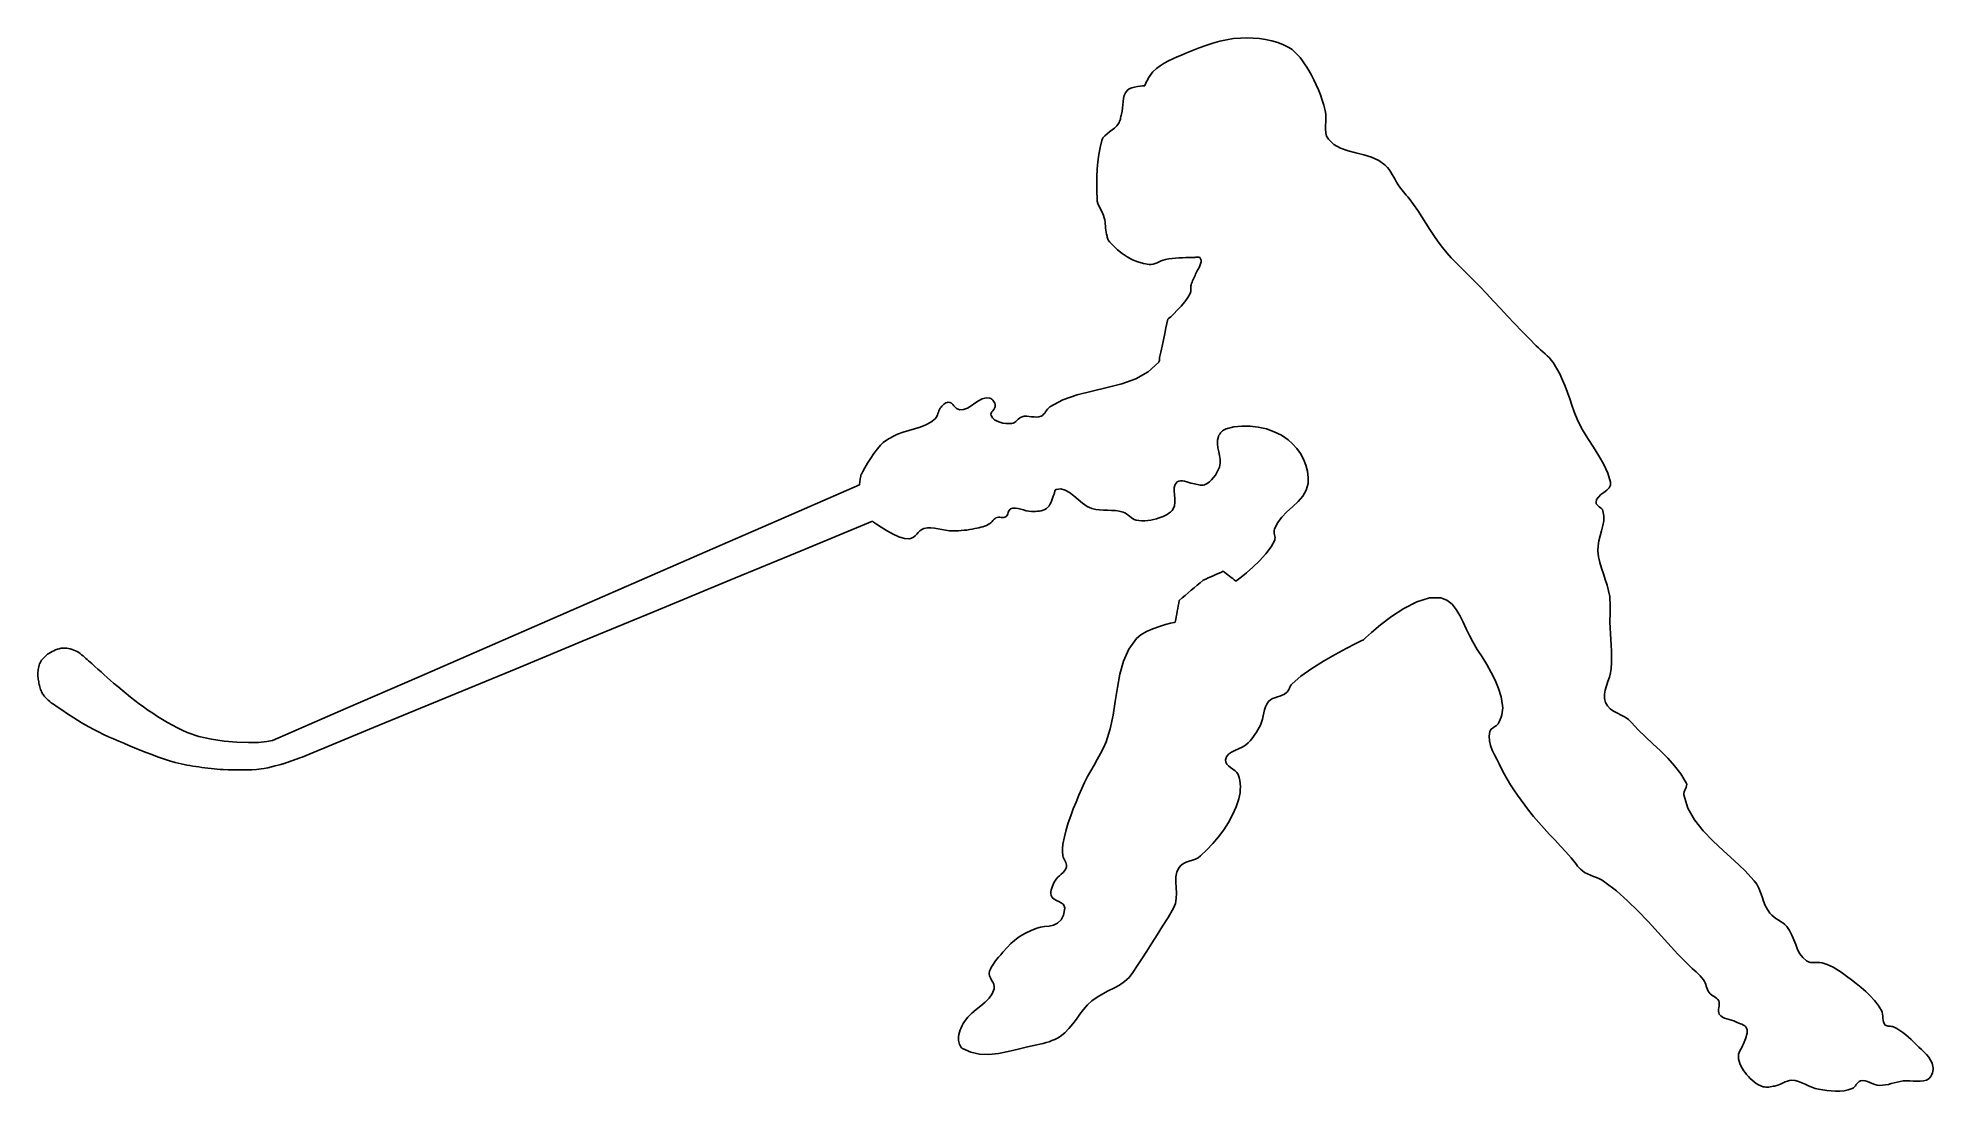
# Model space of a CAD drawing. Extents: x 0 to 141, y 0 to 78.
import ezdxf

# ---------------------------------------------------------------- set-up
doc = ezdxf.new("R2010")
doc.units = 0
doc.layers.add('Capa_1', color=7, linetype='CONTINUOUS')

msp = doc.modelspace()

# ---------------------------------------------------------------- linework, layer by layer
at = {"layer": 'Capa_1', "color": 7}
for p, q in [((85.955916, 77.48934), (85.465616, 77.28919)), ((86.451482, 77.6845), (85.955916, 77.48934)), ((86.952196, 77.86883), (86.451482, 77.6845)), ((87.457939, 78.03647), (86.952196, 77.86883)), ((87.968595, 78.18158), (87.457939, 78.03647)), ((88.484044, 78.29828), (87.968595, 78.18158)), ((89.004169, 78.38078), (88.484044, 78.29828)), ((89.528851, 78.42318), (89.004169, 78.38078)), ((89.989919, 78.43118), (89.528851, 78.42318)), ((90.455967, 78.41838), (89.989919, 78.43118)), ((90.922759, 78.38128), (90.455967, 78.41838)), ((91.386059, 78.31648), (90.922759, 78.38128)), ((91.841632, 78.22068), (91.386059, 78.31648)), ((92.285241, 78.09058), (91.841632, 78.22068)), ((92.712652, 77.92286), (92.285241, 78.09058)), ((93.119628, 77.71419), (92.712652, 77.92286)), ((93.352119, 77.55914), (93.119628, 77.71419)), ((93.566139, 77.37921), (93.352119, 77.55914)), ((83.271497, 76.15123), (83.008764, 75.91902)), ((83.553903, 76.35913), (83.271497, 76.15123)), ((83.852484, 76.54617), (83.553903, 76.35913)), ((84.163743, 76.71579), (83.852484, 76.54617)), ((84.484184, 76.87146), (84.163743, 76.71579)), ((84.810307, 77.01661), (84.484184, 76.87146)), ((85.138617, 77.15471), (84.810307, 77.01661)), ((85.465616, 77.28919), (85.138617, 77.15471)), ((93.763865, 77.17861), (93.566139, 77.37921)), ((93.947473, 76.96157), (93.763865, 77.17861)), ((94.119142, 76.7323), (93.947473, 76.96157)), ((94.281047, 76.49502), (94.119142, 76.7323)), ((94.435366, 76.25395), (94.281047, 76.49502)), ((94.584277, 76.0133), (94.435366, 76.25395)), ((81.431569, 74.71579), (81.242259, 74.63219)), ((81.645161, 74.77819), (81.431569, 74.71579)), ((81.863568, 74.82249), (81.645161, 74.77819)), ((82.067325, 74.85169), (81.863568, 74.82249)), ((82.236966, 74.86879), (82.067325, 74.85169)), ((82.353026, 74.87679), (82.236966, 74.86879)), ((82.396036, 74.87879), (82.353026, 74.87679)), ((82.409126, 74.91269), (82.394556, 74.87959)), ((82.450006, 75.00249), (82.409126, 74.91269)), ((82.512926, 75.13438), (82.450006, 75.00249)), ((82.593616, 75.29393), (82.512926, 75.13438)), ((82.687816, 75.46665), (82.593616, 75.29393)), ((82.791251, 75.63806), (82.687816, 75.46665)), ((82.899655, 75.79368), (82.791251, 75.63806)), ((83.008764, 75.91902), (82.899655, 75.79368)), ((94.78751, 75.66551), (94.584277, 76.0133)), ((94.975861, 75.30865), (94.78751, 75.66551)), ((95.149675, 74.9438), (94.975861, 75.30865)), ((95.309294, 74.572), (95.149675, 74.9438)), ((80.765264, 73.45566), (80.746354, 73.21526)), ((80.785884, 73.69466), (80.765264, 73.45566)), ((80.818784, 73.92664), (80.785884, 73.69466)), ((80.874514, 74.146), (80.818784, 73.92664)), ((80.963634, 74.34713), (80.874514, 74.146)), ((81.096696, 74.52443), (80.963634, 74.34713)), ((81.242259, 74.63219), (81.096696, 74.52443)), ((95.455063, 74.19434), (95.309294, 74.572)), ((95.587326, 73.81187), (95.455063, 74.19434)), ((95.706427, 73.42564), (95.587326, 73.81187)), ((95.812708, 73.03674), (95.706427, 73.42564)), ((80.324291, 71.88932), (80.158216, 71.73276)), ((80.458844, 72.06757), (80.324291, 71.88932)), ((80.500584, 72.14647), (80.458844, 72.06757)), ((80.534884, 72.22877), (80.500584, 72.14647)), ((80.563294, 72.31377), (80.534884, 72.22877)), ((80.587374, 72.40067), (80.563294, 72.31377)), ((80.608674, 72.48877), (80.587374, 72.40067)), ((80.628754, 72.57727), (80.608674, 72.48877)), ((80.649164, 72.66547), (80.628754, 72.57727)), ((80.671464, 72.75267), (80.649164, 72.66547)), ((80.718604, 72.97906), (80.671464, 72.75267)), ((80.746354, 73.21526), (80.718604, 72.97906)), ((95.855578, 72.77002), (95.812708, 73.03674)), ((95.826648, 71.64705), (95.831448, 71.92444)), ((95.831448, 71.92444), (95.848718, 72.20798)), ((95.848718, 72.20798), (95.862178, 72.4918)), ((95.862178, 72.4918), (95.855578, 72.77002)), ((79.206801, 70.7919), (79.0761, 70.27939)), ((79.296881, 70.98969), (79.206801, 70.7919)), ((79.431191, 71.1602), (79.296881, 70.98969)), ((79.597105, 71.31161), (79.431191, 71.1602)), ((79.781998, 71.45206), (79.597105, 71.31161)), ((79.973243, 71.58973), (79.781998, 71.45206)), ((80.158216, 71.73276), (79.973243, 71.58973)), ((95.850458, 71.3817), (95.826648, 71.64705)), ((95.919168, 71.13426), (95.850458, 71.3817)), ((96.049008, 70.91062), (95.919168, 71.13426)), ((96.46558, 70.51349), (96.049008, 70.91062)), ((96.960715, 70.233), (96.46558, 70.51349)), ((78.91374, 69.20995), (78.87209, 68.66224)), ((78.98008, 69.75053), (78.91374, 69.20995)), ((79.0761, 70.27939), (78.98008, 69.75053)), ((97.51113, 70.03296), (96.960715, 70.233)), ((98.093547, 69.8772), (97.51113, 70.03296)), ((98.684685, 69.72955), (98.093547, 69.8772)), ((99.261263, 69.55383), (98.684685, 69.72955)), ((99.800001, 69.31387), (99.261263, 69.55383)), ((100.277619, 68.97349), (99.800001, 69.31387)), ((78.85013, 68.11202), (78.84283, 67.5639)), ((78.87209, 68.66224), (78.85013, 68.11202)), ((100.439959, 68.8078), (100.277619, 68.97349)), ((100.576889, 68.63603), (100.439959, 68.8078)), ((100.695119, 68.45869), (100.576889, 68.63603)), ((100.801349, 68.27628), (100.695119, 68.45869)), ((100.902289, 68.0893), (100.801349, 68.27628)), ((101.004649, 67.89825), (100.902289, 68.0893)), ((101.115139, 67.70364), (101.004649, 67.89825)), ((101.240449, 67.50597), (101.115139, 67.70364)), ((78.84283, 67.5639), (78.84523, 67.0225)), ((78.84523, 67.0225), (78.85233, 66.49242)), ((78.85233, 66.49242), (78.8727, 66.30354)), ((78.8727, 66.30354), (78.92271, 66.12068)), ((101.337149, 67.36856), (101.240449, 67.50597)), ((101.434949, 67.23845), (101.337149, 67.36856)), ((101.533949, 67.11352), (101.434949, 67.23845)), ((101.634249, 66.99167), (101.533949, 67.11352)), ((101.735879, 66.8708), (101.634249, 66.99167)), ((101.838899, 66.74881), (101.735879, 66.8708)), ((101.943369, 66.62359), (101.838899, 66.74881)), ((102.049349, 66.49303), (101.943369, 66.62359)), ((102.379209, 66.05644), (102.049349, 66.49303)), ((78.92271, 66.12068), (78.99433, 65.9421)), ((78.99433, 65.9421), (79.07953, 65.76601)), ((79.07953, 65.76601), (79.17029, 65.59067)), ((79.17029, 65.59067), (79.25858, 65.41429)), ((79.25858, 65.41429), (79.33638, 65.23512)), ((79.33638, 65.23512), (79.39566, 65.05139)), ((79.39566, 65.05139), (79.42731, 64.90293)), ((79.42731, 64.90293), (79.44958, 64.75265)), ((102.692429, 65.60333), (102.379209, 66.05644)), ((102.994459, 65.13914), (102.692429, 65.60333)), ((103.290779, 64.66931), (102.994459, 65.13914)), ((79.44958, 64.75265), (79.46559, 64.60114)), ((79.46559, 64.60114), (79.47847, 64.44902)), ((79.47847, 64.44902), (79.49133, 64.2969)), ((79.49133, 64.2969), (79.50729, 64.14538)), ((79.50729, 64.14538), (79.52948, 63.99508)), ((79.52948, 63.99508), (79.56102, 63.84659)), ((79.56102, 63.84659), (79.579, 63.77239)), ((79.579, 63.77239), (79.59674, 63.69709)), ((79.59674, 63.69709), (79.61559, 63.62179)), ((79.61559, 63.62179), (79.6369, 63.54749)), ((79.6369, 63.54749), (79.66201, 63.47509)), ((79.66201, 63.47509), (79.69227, 63.40569)), ((79.69227, 63.40569), (79.72902, 63.34019)), ((103.586849, 64.19927), (103.290779, 64.66931)), ((103.888119, 63.73448), (103.586849, 64.19927)), ((104.200069, 63.28036), (103.888119, 63.73448)), ((79.72902, 63.34019), (79.77362, 63.27969)), ((79.77362, 63.27969), (80.065166, 62.96298)), ((80.065166, 62.96298), (80.386234, 62.66591)), ((80.386234, 62.66591), (80.733145, 62.39352)), ((80.733145, 62.39352), (81.102218, 62.15087)), ((81.102218, 62.15087), (81.489776, 61.94301)), ((83.93136, 61.95677), (84.182326, 61.99927)), ((84.182326, 61.99927), (84.434745, 62.03277)), ((84.434745, 62.03277), (84.688317, 62.05827)), ((84.688317, 62.05827), (84.942742, 62.07667)), ((84.942742, 62.07667), (85.197721, 62.08897)), ((85.197721, 62.08897), (85.452953, 62.09597)), ((85.452953, 62.09597), (85.708138, 62.09897)), ((85.708138, 62.09897), (85.962976, 62.09858)), ((85.962976, 62.09858), (86.037406, 62.10258)), ((86.037406, 62.10258), (86.116556, 62.11268)), ((86.116556, 62.11268), (86.197556, 62.12438)), ((86.197556, 62.12438), (86.277536, 62.13338)), ((86.277536, 62.13338), (86.353636, 62.13538)), ((86.353636, 62.13538), (86.422986, 62.12518)), ((86.422986, 62.12518), (86.482716, 62.09888)), ((86.482716, 62.09888), (86.529956, 62.05188)), ((86.529956, 62.05188), (86.586826, 61.91948)), ((104.528149, 62.84236), (104.200069, 63.28036)), ((104.842929, 62.46205), (104.528149, 62.84236)), ((105.173619, 62.09333), (104.842929, 62.46205)), ((105.516269, 61.7335), (105.173619, 62.09333)), ((81.489776, 61.94301), (81.892138, 61.77501)), ((81.892138, 61.77501), (82.305625, 61.65192)), ((82.305625, 61.65192), (82.726558, 61.57882)), ((82.726558, 61.57882), (82.881487, 61.57867)), ((82.881487, 61.57867), (83.033157, 61.60747)), ((83.033157, 61.60747), (83.182579, 61.65757)), ((83.182579, 61.65757), (83.330764, 61.72117)), ((83.330764, 61.72117), (83.478724, 61.79067)), ((83.478724, 61.79067), (83.627468, 61.85827)), ((83.627468, 61.85827), (83.77801, 61.91617)), ((83.77801, 61.91617), (83.93136, 61.95677)), ((86.093106, 60.66955), (86.047276, 60.57065)), ((86.136466, 60.76935), (86.093106, 60.66955)), ((86.175536, 60.8707), (86.136466, 60.76935)), ((86.239736, 61.01874), (86.175536, 60.8707)), ((86.321466, 61.17092), (86.239736, 61.01874)), ((86.409116, 61.3251), (86.321466, 61.17092)), ((86.491086, 61.47917), (86.409116, 61.3251)), ((86.555756, 61.63101), (86.491086, 61.47917)), ((86.591526, 61.77849), (86.555756, 61.63101)), ((86.586826, 61.91948), (86.591526, 61.77849)), ((105.866899, 61.37985), (105.516269, 61.7335)), ((106.221559, 61.02967), (105.866899, 61.37985)), ((106.576299, 60.68026), (106.221559, 61.02967)), ((106.927149, 60.32892), (106.576299, 60.68026)), ((85.773847, 59.42959), (85.605962, 59.12555)), ((85.799287, 59.50479), (85.773847, 59.42959)), ((85.813567, 59.58279), (85.799287, 59.50479)), ((85.819867, 59.66289), (85.813567, 59.58279)), ((85.821467, 59.74429), (85.819867, 59.66289)), ((85.821536, 59.82619), (85.821467, 59.74429)), ((85.823336, 59.90789), (85.821536, 59.82619)), ((85.830036, 59.98859), (85.823336, 59.90789)), ((85.844806, 60.06749), (85.830036, 59.98859)), ((85.875666, 60.17134), (85.844806, 60.06749)), ((85.913166, 60.27295), (85.875666, 60.17134)), ((85.955486, 60.37295), (85.913166, 60.27295)), ((86.000796, 60.47195), (85.955486, 60.37295)), ((86.047276, 60.57065), (86.000796, 60.47195)), ((107.270149, 59.97294), (106.927149, 60.32892)), ((107.789599, 59.42007), (107.270149, 59.97294)), ((108.311879, 58.86404), (107.789599, 59.42007)), ((84.554501, 57.91782), (84.331158, 57.70643)), ((84.820553, 58.18311), (84.554501, 57.91782)), ((85.102414, 58.48462), (84.820553, 58.18311)), ((85.373184, 58.80466), (85.102414, 58.48462)), ((85.605962, 59.12555), (85.373184, 58.80466)), ((108.836889, 58.30611), (108.311879, 58.86404)), ((109.364499, 57.74753), (108.836889, 58.30611)), ((83.887045, 56.45365), (83.78699, 55.9942)), ((83.977855, 56.86873), (83.887045, 56.45365)), ((84.051965, 57.20628), (83.977855, 56.86873)), ((84.101905, 57.43312), (84.051965, 57.20628)), ((84.120205, 57.51612), (84.101905, 57.43312)), ((84.177425, 57.56662), (84.120205, 57.51612)), ((84.331158, 57.70643), (84.177425, 57.56662)), ((109.894609, 57.18954), (109.364499, 57.74753)), ((110.427099, 56.63341), (109.894609, 57.18954)), ((110.961849, 56.08038), (110.427099, 56.63341)), ((83.589004, 55.07486), (83.505994, 54.68129)), ((83.685154, 55.52355), (83.589004, 55.07486)), ((83.78699, 55.9942), (83.685154, 55.52355)), ((111.498759, 55.53171), (110.961849, 56.08038)), ((111.656849, 55.37915), (111.498759, 55.53171)), ((111.821159, 55.23197), (111.656849, 55.37915)), ((111.988339, 55.08733), (111.821159, 55.23197)), ((112.155079, 54.94242), (111.988339, 55.08733)), ((112.318029, 54.79439), (112.155079, 54.94242)), ((82.65517, 53.60524), (81.730406, 53.08795)), ((83.435074, 54.32689), (82.65517, 53.60524)), ((83.459094, 54.36399), (83.435074, 54.32689)), ((83.474994, 54.40489), (83.459094, 54.36399)), ((83.484694, 54.44879), (83.474994, 54.40489)), ((83.489994, 54.49469), (83.484694, 54.44879)), ((83.492894, 54.54179), (83.489994, 54.49469)), ((83.495294, 54.58919), (83.492894, 54.54179)), ((83.498994, 54.63599), (83.495294, 54.58919)), ((83.505994, 54.68129), (83.498994, 54.63599)), ((112.473849, 54.64041), (112.318029, 54.79439)), ((112.619219, 54.47765), (112.473849, 54.64041)), ((112.750799, 54.30329), (112.619219, 54.47765)), ((113.015099, 53.88326), (112.750799, 54.30329)), ((113.250329, 53.44689), (113.015099, 53.88326)), ((78.48268, 52.17654), (77.374202, 51.89102)), ((79.604589, 52.43217), (78.48268, 52.17654)), ((80.700355, 52.71644), (79.604589, 52.43217)), ((81.730406, 53.08795), (80.700355, 52.71644)), ((113.461109, 52.99697), (113.250329, 53.44689)), ((113.652049, 52.53628), (113.461109, 52.99697)), ((113.827789, 52.06762), (113.652049, 52.53628)), ((67.098861, 50.71423), (67.060881, 50.60991)), ((67.145481, 50.81283), (67.098861, 50.71423)), ((67.205671, 50.90233), (67.145481, 50.81283)), ((67.265891, 50.97623), (67.205671, 50.90233)), ((67.329291, 51.05213), (67.265891, 50.97623)), ((67.396221, 51.12643), (67.329291, 51.05213)), ((67.467041, 51.19563), (67.396221, 51.12643)), ((67.542101, 51.25623), (67.467041, 51.19563)), ((67.621751, 51.30473), (67.542101, 51.25623)), ((67.706361, 51.33753), (67.621751, 51.30473)), ((67.796271, 51.35113), (67.706361, 51.33753)), ((67.916694, 51.33133), (67.796271, 51.35113)), ((68.025188, 51.27223), (67.916694, 51.33133)), ((68.125701, 51.18613), (68.025188, 51.27223)), ((68.222181, 51.08546), (68.125701, 51.18613)), ((68.318571, 50.98257), (68.222181, 51.08546)), ((68.418827, 50.88987), (68.318571, 50.98257)), ((68.526891, 50.81967), (68.418827, 50.88987)), ((68.646712, 50.78427), (68.526891, 50.81967)), ((68.94075, 50.80637), (68.646712, 50.78427)), ((69.225945, 50.91667), (68.94075, 50.80637)), ((69.504787, 51.08353), (69.225945, 50.91667)), ((69.77977, 51.27529), (69.504787, 51.08353)), ((70.053384, 51.46029), (69.77977, 51.27529)), ((70.328123, 51.6069), (70.053384, 51.46029)), ((70.606478, 51.6835), (70.328123, 51.6069)), ((70.890942, 51.6584), (70.606478, 51.6835)), ((70.970852, 51.6244), (70.890942, 51.6584)), ((71.043712, 51.5741), (70.970852, 51.6244)), ((71.108812, 51.5105), (71.043712, 51.5741)), ((71.044632, 50.6284), (71.110932, 50.7179)), ((71.165432, 51.4363), (71.108812, 51.5105)), ((71.110932, 50.7179), (71.180742, 50.8083)), ((71.212832, 51.3545), (71.165432, 51.4363)), ((71.180742, 50.8083), (71.242202, 50.9003)), ((71.250302, 51.2678), (71.212832, 51.3545)), ((71.242202, 50.9003), (71.283442, 50.9945)), ((71.277112, 51.1792), (71.250302, 51.2678)), ((71.292542, 51.0915), (71.277112, 51.1792)), ((71.283442, 50.9945), (71.292542, 51.0915)), ((75.107656, 50.73477), (75.035436, 50.63487)), ((75.182516, 50.83177), (75.107656, 50.73477)), ((75.263926, 50.92057), (75.182516, 50.83177)), ((75.355826, 50.99597), (75.263926, 50.92057)), ((76.318726, 51.51701), (75.355826, 50.99597)), ((77.374202, 51.89102), (76.318726, 51.51701)), ((113.992939, 51.59377), (113.827789, 52.06762)), ((114.152129, 51.11752), (113.992939, 51.59377)), ((114.309959, 50.64165), (114.152129, 51.11752)), ((65.297777, 49.36127), (64.870485, 49.23855)), ((65.716985, 49.49501), (65.297777, 49.36127)), ((66.118268, 49.65581), (65.716985, 49.49501)), ((66.491784, 49.8597), (66.118268, 49.65581)), ((66.827691, 50.12272), (66.491784, 49.8597)), ((66.896561, 50.20412), (66.827691, 50.12272)), ((66.949381, 50.29702), (66.896561, 50.20412)), ((66.991081, 50.39788), (66.949381, 50.29702)), ((67.026601, 50.50332), (66.991081, 50.39788)), ((67.060881, 50.60991), (67.026601, 50.50332)), ((70.970042, 50.4496), (70.993712, 50.5392)), ((70.985482, 50.359), (70.970042, 50.4496)), ((71.090884, 50.18641), (70.985482, 50.359)), ((70.993712, 50.5392), (71.044632, 50.6284)), ((71.239519, 50.04571), (71.090884, 50.18641)), ((71.422133, 49.93507), (71.239519, 50.04571)), ((71.629471, 49.85267), (71.422133, 49.93507)), ((71.852282, 49.79667), (71.629471, 49.85267)), ((72.081311, 49.76517), (71.852282, 49.79667)), ((72.307305, 49.75617), (72.081311, 49.76517)), ((72.52101, 49.76827), (72.307305, 49.75617)), ((72.62775, 49.79507), (72.52101, 49.76827)), ((72.72515, 49.84657), (72.62775, 49.79507)), ((72.81614, 49.91537), (72.72515, 49.84657)), ((72.90363, 49.99427), (72.81614, 49.91537)), ((72.99054, 50.07587), (72.90363, 49.99427)), ((73.07979, 50.15297), (72.99054, 50.07587)), ((73.17429, 50.21827), (73.07979, 50.15297)), ((73.276967, 50.26447), (73.17429, 50.21827)), ((73.44953, 50.29967), (73.276967, 50.26447)), ((73.627792, 50.30467), (73.44953, 50.29967)), ((73.809564, 50.29117), (73.627792, 50.30467)), ((73.992654, 50.26927), (73.809564, 50.29117)), ((74.174871, 50.24967), (73.992654, 50.26927)), ((74.354024, 50.24267), (74.174871, 50.24967)), ((74.527923, 50.25967), (74.354024, 50.24267)), ((74.694377, 50.31097), (74.527923, 50.25967)), ((74.795316, 50.37007), (74.694377, 50.31097)), ((74.883186, 50.44727), (74.795316, 50.37007)), ((74.961916, 50.53727), (74.883186, 50.44727)), ((75.035436, 50.63487), (74.961916, 50.53727)), ((88.26091, 49.27867), (88.34968, 49.32897)), ((88.34968, 49.32897), (88.44317, 49.36627)), ((88.44317, 49.36627), (89.01718, 49.50582)), ((89.01718, 49.50582), (89.616409, 49.57312)), ((89.616409, 49.57312), (90.228505, 49.57012)), ((90.228505, 49.57012), (90.841119, 49.49842)), ((90.841119, 49.49842), (91.441901, 49.36002)), ((91.441901, 49.36002), (92.0185, 49.15678)), ((114.586319, 49.96373), (114.309959, 50.64165)), ((114.936859, 49.30223), (114.586319, 49.96373)), ((115.333519, 48.65213), (114.936859, 49.30223)), ((62.764457, 48.1619), (62.524183, 47.88383)), ((62.860457, 48.2546), (62.764457, 48.1619)), ((62.961877, 48.3414), (62.860457, 48.2546)), ((63.067899, 48.423), (62.961877, 48.3414)), ((63.177708, 48.5001), (63.067899, 48.423)), ((63.29049, 48.5733), (63.177708, 48.5001)), ((63.405429, 48.6433), (63.29049, 48.5733)), ((63.521711, 48.7107), (63.405429, 48.6433)), ((63.63852, 48.7762), (63.521711, 48.7107)), ((64.031015, 48.96205), (63.63852, 48.7762)), ((64.444951, 49.11082), (64.031015, 48.96205)), ((64.870485, 49.23855), (64.444951, 49.11082)), ((87.80465, 48.24886), (87.80945, 48.52935)), ((87.84157, 47.96123), (87.80465, 48.24886)), ((87.80945, 48.52935), (87.8762, 48.79937)), ((87.9001, 47.66975), (87.84157, 47.96123)), ((87.8762, 48.79937), (87.91836, 48.89177)), ((87.91836, 48.89177), (87.97047, 48.98147)), ((87.97047, 48.98147), (88.03165, 49.06677)), ((88.03165, 49.06677), (88.10103, 49.14587)), ((88.10103, 49.14587), (88.17774, 49.21707)), ((88.17774, 49.21707), (88.26091, 49.27867)), ((92.0185, 49.15678), (92.558567, 48.89057)), ((92.558567, 48.89057), (93.049751, 48.56325)), ((93.049751, 48.56325), (93.390198, 48.26228)), ((93.390198, 48.26228), (93.69846, 47.91294)), ((93.69846, 47.91294), (93.96857, 47.5242)), ((115.748249, 48.00842), (115.333519, 48.65213)), ((116.152989, 47.36609), (115.748249, 48.00842)), ((61.8005, 46.81303), (61.600362, 46.47617)), ((62.029591, 47.17972), (61.8005, 46.81303)), ((62.275023, 47.54654), (62.029591, 47.17972)), ((62.524183, 47.88383), (62.275023, 47.54654)), ((87.86725, 46.32728), (87.94714, 46.53153)), ((87.96008, 47.37774), (87.9001, 47.66975)), ((87.94714, 46.53153), (88.00375, 46.80532)), ((88.00135, 47.08849), (87.96008, 47.37774)), ((88.00375, 46.80532), (88.00135, 47.08849)), ((93.96857, 47.5242), (94.194563, 47.10501)), ((94.194563, 47.10501), (94.370472, 46.66436)), ((94.370472, 46.66436), (94.49033, 46.21119)), ((116.519669, 46.72012), (116.152989, 47.36609)), ((116.820249, 46.06551), (116.519669, 46.72012)), ((61.188598, 45.19493), (55.736614, 42.81957)), ((61.202498, 45.28823), (61.188598, 45.19493)), ((61.216398, 45.38153), (61.202498, 45.28823)), ((61.230298, 45.47483), (61.216398, 45.38153)), ((61.244198, 45.56813), (61.230298, 45.47483)), ((61.258098, 45.66143), (61.244198, 45.56813)), ((61.271998, 45.75473), (61.258098, 45.66143)), ((61.285898, 45.84803), (61.271998, 45.75473)), ((61.299798, 45.94133), (61.285898, 45.84803)), ((61.337398, 46.01063), (61.299798, 45.94133)), ((61.441791, 46.19881), (61.337398, 46.01063)), ((61.600362, 46.47617), (61.441791, 46.19881)), ((84.588055, 45.0117), (84.655375, 45.2388)), ((84.655375, 45.2388), (84.805214, 45.4216)), ((84.805214, 45.4216), (84.929196, 45.4884)), ((84.929196, 45.4884), (85.065754, 45.5121)), ((85.065754, 45.5121), (85.21198, 45.5021)), ((85.21198, 45.5021), (85.364968, 45.4693)), ((85.364968, 45.4693), (85.52181, 45.4231)), ((85.52181, 45.4231), (85.679599, 45.3734)), ((85.679599, 45.3734), (85.83543, 45.3301)), ((85.83543, 45.3301), (85.986394, 45.3031)), ((85.986394, 45.3031), (86.093515, 45.2861)), ((86.093515, 45.2861), (86.201705, 45.2608)), ((86.201705, 45.2608), (86.310314, 45.2321)), ((86.310314, 45.2321), (86.41869, 45.2049)), ((86.41869, 45.2049), (86.526182, 45.184)), ((86.526182, 45.184), (86.632138, 45.174)), ((86.632138, 45.174), (86.735906, 45.181)), ((86.735906, 45.181), (86.836836, 45.2086)), ((86.836836, 45.2086), (87.030254, 45.3046)), ((87.030254, 45.3046), (87.209282, 45.42912)), ((87.209282, 45.42912), (87.373311, 45.57782)), ((87.373311, 45.57782), (87.521731, 45.74634)), ((87.521731, 45.74634), (87.653934, 45.93033)), ((87.653934, 45.93033), (87.76931, 46.12543)), ((87.76931, 46.12543), (87.86725, 46.32728)), ((94.53803, 45.30321), (94.40602, 44.81006)), ((94.49033, 46.21119), (94.54817, 45.75449)), ((94.54817, 45.75449), (94.53803, 45.30321)), ((117.026659, 45.39723), (116.820249, 46.06551)), ((116.910219, 44.99257), (117.017659, 45.18373)), ((117.017659, 45.18373), (117.026659, 45.39723)), ((75.297153, 43.65307), (75.372803, 43.7827)), ((75.372803, 43.7827), (75.437203, 43.92198)), ((75.437203, 43.92198), (75.494383, 44.06716)), ((75.494383, 44.06716), (75.548383, 44.21451)), ((75.548383, 44.21451), (75.603223, 44.36028)), ((75.603223, 44.36028), (75.662933, 44.50074)), ((75.662933, 44.50074), (75.679523, 44.54724)), ((75.679523, 44.54724), (75.690913, 44.59854)), ((75.690913, 44.59854), (75.699813, 44.65194)), ((75.699813, 44.65194), (75.709113, 44.70474)), ((75.709113, 44.70474), (75.721463, 44.75414)), ((75.721463, 44.75414), (75.739663, 44.79744)), ((75.739663, 44.79744), (75.766473, 44.83194)), ((75.766473, 44.83194), (75.804663, 44.85504)), ((75.804663, 44.85504), (76.151502, 44.90584)), ((76.151502, 44.90584), (76.48552, 44.82164)), ((76.48552, 44.82164), (76.811248, 44.63735)), ((76.811248, 44.63735), (77.133217, 44.38793)), ((77.133217, 44.38793), (77.455957, 44.10832)), ((77.455957, 44.10832), (77.784001, 43.83345)), ((77.784001, 43.83345), (78.121879, 43.59825)), ((84.578355, 44.75269), (84.588055, 45.0117)), ((84.601325, 44.47421), (84.578355, 44.75269)), ((84.632065, 44.18864), (84.601325, 44.47421)), ((84.617195, 43.64593), (84.645665, 43.90841)), ((84.645665, 43.90841), (84.632065, 44.18864)), ((93.792645, 43.96578), (93.388965, 43.58114)), ((94.144611, 44.36984), (93.792645, 43.96578)), ((94.40602, 44.81006), (94.144611, 44.36984)), ((115.940089, 43.88531), (115.985289, 44.10348)), ((115.962289, 43.79251), (115.940089, 43.88531)), ((116.014989, 43.71241), (115.962289, 43.79251)), ((115.985289, 44.10348), (116.118459, 44.29797)), ((116.088989, 43.64101), (116.014989, 43.71241)), ((116.118459, 44.29797), (116.308589, 44.47646)), ((116.308589, 44.47646), (116.524629, 44.64661)), ((116.524629, 44.64661), (116.735519, 44.81609)), ((116.735519, 44.81609), (116.910219, 44.99257)), ((55.736614, 42.81957), (50.284631, 40.44421)), ((56.866906, 40.3041), (62.166506, 42.4956)), ((62.166506, 42.4956), (62.248446, 42.4352)), ((62.248446, 42.4352), (62.471965, 42.27679)), ((62.471965, 42.27679), (62.803638, 42.05477)), ((70.762866, 42.25589), (70.890993, 42.32679)), ((70.890993, 42.32679), (70.953293, 42.37209)), ((70.953293, 42.37209), (71.009353, 42.42589)), ((71.009353, 42.42589), (71.061413, 42.48499)), ((71.061413, 42.48499), (71.111703, 42.54639)), ((71.111703, 42.54639), (71.162453, 42.60689)), ((71.162453, 42.60689), (71.215903, 42.66339)), ((71.215903, 42.66339), (71.274283, 42.71279)), ((71.274283, 42.71279), (71.339833, 42.75199)), ((71.339833, 42.75199), (71.429553, 42.78149)), ((71.429553, 42.78149), (71.525023, 42.79289)), ((71.525023, 42.79289), (71.624053, 42.79272)), ((71.624053, 42.79272), (71.72445, 42.78772)), ((71.72445, 42.78772), (71.82402, 42.78372)), ((71.82402, 42.78372), (71.92056, 42.78772)), ((71.92056, 42.78772), (72.01188, 42.80652)), ((72.01188, 42.80652), (72.09579, 42.84632)), ((72.09579, 42.84632), (72.15439, 42.90132)), ((72.15439, 42.90132), (72.19694, 42.97212)), ((72.19694, 42.97212), (72.22901, 43.05302)), ((72.22901, 43.05302), (72.25615, 43.13852)), ((72.25615, 43.13852), (72.28391, 43.22292)), ((72.28391, 43.22292), (72.31786, 43.30062)), ((72.31786, 43.30062), (72.36354, 43.36592)), ((72.36354, 43.36592), (72.42652, 43.41332)), ((72.42652, 43.41332), (72.606667, 43.47132)), ((72.606667, 43.47132), (72.794358, 43.47932)), ((72.794358, 43.47932), (72.987928, 43.45092)), ((72.987928, 43.45092), (73.18571, 43.39922)), ((73.18571, 43.39922), (73.386041, 43.33742)), ((73.386041, 43.33742), (73.587255, 43.27882)), ((73.587255, 43.27882), (73.787686, 43.23662)), ((73.787686, 43.23662), (73.98567, 43.22412)), ((73.98567, 43.22412), (74.129062, 43.22812)), ((74.129062, 43.22812), (74.275373, 43.23212)), ((74.275373, 43.23212), (74.422487, 43.23912)), ((74.422487, 43.23912), (74.568285, 43.25242)), ((74.568285, 43.25242), (74.710651, 43.27562)), ((74.710651, 43.27562), (74.847467, 43.31202)), ((74.847467, 43.31202), (74.976614, 43.36492)), ((74.976614, 43.36492), (75.095976, 43.43772)), ((75.095976, 43.43772), (75.206223, 43.53682)), ((75.206223, 43.53682), (75.297153, 43.65307)), ((78.121879, 43.59825), (78.474121, 43.43767)), ((78.474121, 43.43767), (78.756462, 43.37097)), ((78.756462, 43.37097), (79.045513, 43.33567)), ((79.045513, 43.33567), (79.338926, 43.32097)), ((79.338926, 43.32097), (79.634352, 43.31597)), ((79.634352, 43.31597), (79.929443, 43.30997)), ((79.929443, 43.30997), (80.221851, 43.29217)), ((80.221851, 43.29217), (80.509228, 43.25167)), ((80.509228, 43.25167), (80.789225, 43.17757)), ((80.789225, 43.17757), (80.918429, 43.12047)), ((80.918429, 43.12047), (81.039646, 43.04547)), ((81.039646, 43.04547), (81.155709, 42.95917)), ((81.155709, 42.95917), (81.269449, 42.86807)), ((81.269449, 42.86807), (81.383695, 42.77877)), ((81.383695, 42.77877), (81.50128, 42.69777)), ((81.50128, 42.69777), (81.625034, 42.63167)), ((81.625034, 42.63167), (81.757788, 42.58697)), ((81.757788, 42.58697), (81.971072, 42.54917)), ((81.971072, 42.54917), (82.187876, 42.53177)), ((82.187876, 42.53177), (82.406765, 42.53277)), ((82.406765, 42.53277), (82.626306, 42.55057)), ((82.626306, 42.55057), (82.845064, 42.58327)), ((82.845064, 42.58327), (83.061606, 42.62897)), ((83.061606, 42.62897), (83.274497, 42.68587)), ((83.274497, 42.68587), (83.482305, 42.75217)), ((83.482305, 42.75217), (83.629351, 42.80477)), ((83.629351, 42.80477), (83.777289, 42.86327)), ((83.777289, 42.86327), (83.923227, 42.92907)), ((83.923227, 42.92907), (84.064274, 43.00347)), ((84.064274, 43.00347), (84.19754, 43.08777)), ((84.19754, 43.08777), (84.320134, 43.18337)), ((84.320134, 43.18337), (84.429165, 43.29153)), ((84.429165, 43.29153), (84.521745, 43.4136)), ((84.521745, 43.4136), (84.617195, 43.64593)), ((92.256059, 42.37604), (92.033942, 41.90142)), ((92.58183, 42.80302), (92.256059, 42.37604)), ((92.972413, 43.19914), (92.58183, 42.80302)), ((93.388965, 43.58114), (92.972413, 43.19914)), ((116.175289, 43.57411), (116.088989, 43.64101)), ((116.264589, 43.50781), (116.175289, 43.57411)), ((116.347889, 43.43791), (116.264589, 43.50781)), ((116.415989, 43.36041), (116.347889, 43.43791)), ((116.459789, 43.27121), (116.415989, 43.36041)), ((116.448589, 42.17118), (116.511789, 42.54193)), ((116.522589, 42.90892), (116.459789, 43.27121)), ((116.511789, 42.54193), (116.522589, 42.90892)), ((62.803638, 42.05477), (63.210034, 41.80349)), ((63.210034, 41.80349), (63.657723, 41.55732)), ((63.657723, 41.55732), (64.113275, 41.3506)), ((64.113275, 41.3506), (64.543259, 41.2177)), ((64.543259, 41.2177), (64.914246, 41.193)), ((64.914246, 41.193), (65.066638, 41.236)), ((65.066638, 41.236), (65.203489, 41.3172)), ((65.203489, 41.3172), (65.329782, 41.42489)), ((65.329782, 41.42489), (65.450501, 41.54728)), ((65.450501, 41.54728), (65.570629, 41.67263)), ((65.570629, 41.67263), (65.695151, 41.78919)), ((65.695151, 41.78919), (65.829049, 41.88519)), ((65.829049, 41.88519), (65.977308, 41.94889)), ((65.977308, 41.94889), (66.241877, 41.99729)), ((66.241877, 41.99729), (66.510051, 42.00429)), ((66.510051, 42.00429), (66.78104, 41.98009)), ((66.78104, 41.98009), (67.054059, 41.93619)), ((67.054059, 41.93619), (67.328318, 41.88359)), ((67.328318, 41.88359), (67.603032, 41.83329)), ((67.603032, 41.83329), (67.877411, 41.79639)), ((67.877411, 41.79639), (68.150669, 41.78389)), ((68.150669, 41.78389), (68.35561, 41.78789)), ((68.35561, 41.78789), (68.560703, 41.79589)), ((68.560703, 41.79589), (68.765703, 41.80819)), ((68.765703, 41.80819), (68.970363, 41.82519)), ((68.970363, 41.82519), (69.174437, 41.84729)), ((69.174437, 41.84729), (69.377681, 41.87499)), ((69.377681, 41.87499), (69.579848, 41.90869)), ((69.579848, 41.90869), (69.780693, 41.94889)), ((69.780693, 41.94889), (69.924351, 41.98069)), ((69.924351, 41.98069), (70.068272, 42.01459)), ((70.068272, 42.01459), (70.211628, 42.05169)), ((70.211628, 42.05169), (70.353593, 42.09319)), ((70.353593, 42.09319), (70.493339, 42.14029)), ((70.493339, 42.14029), (70.630039, 42.19409)), ((70.630039, 42.19409), (70.762866, 42.25589)), ((92.057552, 41.09811), (91.790763, 40.59206)), ((92.033942, 41.90142), (92.015952, 41.80372)), ((92.015952, 41.80372), (92.017352, 41.7032)), ((92.017352, 41.7032), (92.031462, 41.60087)), ((92.031462, 41.60087), (92.051562, 41.49775)), ((92.051562, 41.49775), (92.070932, 41.39489)), ((92.080652, 41.19401), (92.057552, 41.09811)), ((92.070932, 41.39489), (92.082852, 41.29331)), ((92.082852, 41.29331), (92.080652, 41.19401)), ((116.091739, 40.66981), (116.154439, 41.046)), ((116.154439, 41.046), (116.248839, 41.42226)), ((116.248839, 41.42226), (116.353889, 41.79764)), ((116.353889, 41.79764), (116.448589, 42.17118)), ((50.284631, 40.44421), (44.832647, 38.06885)), ((51.567307, 38.1126), (56.866906, 40.3041)), ((90.926845, 39.55974), (90.429806, 39.08446)), ((91.397179, 40.07077), (90.926845, 39.55974)), ((91.790763, 40.59206), (91.397179, 40.07077)), ((116.081739, 40.29465), (116.091739, 40.66981)), ((116.134039, 39.8606), (116.081739, 40.29465)), ((116.227539, 39.43338), (116.134039, 39.8606)), ((44.832647, 38.06885), (39.380664, 35.69349)), ((46.267707, 35.9211), (51.567307, 38.1126)), ((86.742263, 38.12113), (86.520793, 37.93214)), ((86.928298, 38.20383), (86.742263, 38.12113)), ((87.114333, 38.28653), (86.928298, 38.20383)), ((87.300367, 38.36923), (87.114333, 38.28653)), ((87.486402, 38.45193), (87.300367, 38.36923)), ((87.672437, 38.53463), (87.486402, 38.45193)), ((87.858472, 38.61733), (87.672437, 38.53463)), ((88.044506, 38.70003), (87.858472, 38.61733)), ((88.230541, 38.78273), (88.044506, 38.70003)), ((88.348659, 38.69123), (88.230541, 38.78273)), ((88.466776, 38.59973), (88.348659, 38.69123)), ((88.584894, 38.50823), (88.466776, 38.59973)), ((88.703012, 38.41673), (88.584894, 38.50823)), ((88.821129, 38.32513), (88.703012, 38.41673)), ((88.939247, 38.23363), (88.821129, 38.32513)), ((89.057364, 38.14213), (88.939247, 38.23363)), ((89.175482, 38.05063), (89.057364, 38.14213)), ((89.278899, 38.12803), (89.175482, 38.05063)), ((89.555789, 38.34311), (89.278899, 38.12803)), ((89.956106, 38.67041), (89.555789, 38.34311)), ((90.429806, 39.08446), (89.956106, 38.67041)), ((116.349859, 39.01083), (116.227539, 39.43338)), ((116.488459, 38.5908), (116.349859, 39.01083)), ((116.630849, 38.17114), (116.488459, 38.5908)), ((116.764529, 37.7497), (116.630849, 38.17114)), ((85.191972, 36.7982), (84.970502, 36.60921)), ((85.413442, 36.98719), (85.191972, 36.7982)), ((85.634912, 37.17618), (85.413442, 36.98719)), ((85.856383, 37.36517), (85.634912, 37.17618)), ((86.077853, 37.55416), (85.856383, 37.36517)), ((86.299323, 37.74315), (86.077853, 37.55416)), ((86.520793, 37.93214), (86.299323, 37.74315)), ((102.613529, 36.51572), (103.553539, 36.80359)), ((103.553539, 36.80359), (104.412759, 36.79859)), ((104.412759, 36.79859), (104.861969, 36.62035)), ((116.877019, 37.32432), (116.764529, 37.7497)), ((116.955819, 36.89286), (116.877019, 37.32432)), ((116.980119, 36.65818), (116.955819, 36.89286)), ((116.992719, 36.42267), (116.980119, 36.65818)), ((39.380664, 35.69349), (33.92868, 33.31813)), ((40.968108, 33.7296), (46.267707, 35.9211)), ((84.745442, 35.39834), (84.707932, 35.19652)), ((84.782952, 35.60015), (84.745442, 35.39834)), ((84.820462, 35.80196), (84.782952, 35.60015)), ((84.857972, 36.00377), (84.820462, 35.80196)), ((84.895482, 36.20559), (84.857972, 36.00377)), ((84.932992, 36.4074), (84.895482, 36.20559)), ((84.970502, 36.60921), (84.932992, 36.4074)), ((99.910811, 34.79456), (100.731949, 35.42106)), ((100.731949, 35.42106), (101.652919, 36.02483)), ((101.652919, 36.02483), (102.613529, 36.51572)), ((104.861969, 36.62035), (105.237969, 36.32601)), ((105.237969, 36.32601), (105.555379, 35.94086)), ((105.555379, 35.94086), (105.828819, 35.49021)), ((105.828819, 35.49021), (106.072889, 34.99935)), ((116.978719, 35.23942), (116.982719, 35.47618)), ((116.979719, 35.00298), (116.978719, 35.23942)), ((116.982719, 35.47618), (116.988719, 35.71308)), ((116.988719, 35.71308), (116.994719, 35.94993)), ((116.996719, 36.18652), (116.992719, 36.42267)), ((116.994719, 35.94993), (116.996719, 36.18652)), ((82.119721, 34.06565), (81.797278, 33.79202)), ((82.538597, 34.30607), (82.119721, 34.06565)), ((83.010931, 34.51228), (82.538597, 34.30607)), ((83.493751, 34.68327), (83.010931, 34.51228)), ((83.944084, 34.81801), (83.493751, 34.68327)), ((84.318955, 34.91551), (83.944084, 34.81801)), ((84.575392, 34.97471), (84.318955, 34.91551)), ((84.670422, 34.99471), (84.575392, 34.97471)), ((84.707932, 35.19652), (84.670422, 34.99471)), ((98.648616, 33.68001), (98.808932, 33.8339)), ((98.808932, 33.8339), (99.249735, 34.23546)), ((99.249735, 34.23546), (99.910811, 34.79456)), ((106.072889, 34.99935), (106.302219, 34.49359)), ((106.302219, 34.49359), (106.531419, 33.99822)), ((106.531419, 33.99822), (106.775109, 33.53855)), ((116.993619, 34.5717), (116.979719, 35.00298)), ((117.015419, 34.14031), (116.993619, 34.5717)), ((117.040819, 33.70888), (117.015419, 34.14031)), ((0.610834, 32.40407), (0.537393, 32.32797)), ((0.68873, 32.47587), (0.610834, 32.40407)), ((0.770345, 32.54337), (0.68873, 32.47587)), ((0.854938, 32.60657), (0.770345, 32.54337)), ((0.941774, 32.66537), (0.854938, 32.60657)), ((1.063309, 32.74067), (0.941774, 32.66537)), ((1.188953, 32.81167), (1.063309, 32.74067)), ((1.318271, 32.87687), (1.188953, 32.81167)), ((1.450831, 32.93487), (1.318271, 32.87687)), ((1.586201, 32.98427), (1.450831, 32.93487)), ((1.723946, 33.02367), (1.586201, 32.98427)), ((1.863634, 33.05167), (1.723946, 33.02367)), ((2.004832, 33.06677), (1.863634, 33.05167)), ((2.138745, 33.06777), (2.004832, 33.06677)), ((2.27269, 33.05697), (2.138745, 33.06777)), ((2.406083, 33.03527), (2.27269, 33.05697)), ((2.538337, 33.00397), (2.406083, 33.03527)), ((2.668867, 32.96417), (2.538337, 33.00397)), ((2.797089, 32.91717), (2.668867, 32.96417)), ((2.922417, 32.86427), (2.797089, 32.91717)), ((3.044267, 32.80657), (2.922417, 32.86427)), ((3.162983, 32.74027), (3.044267, 32.80657)), ((3.275551, 32.66417), (3.162983, 32.74027)), ((3.383272, 32.58047), (3.275551, 32.66417)), ((3.487447, 32.49127), (3.383272, 32.58047)), ((3.589378, 32.39867), (3.487447, 32.49127)), ((3.690365, 32.30477), (3.589378, 32.39867)), ((33.92868, 33.31813), (28.476696, 30.94277)), ((35.668509, 31.53809), (40.968108, 33.7296)), ((81.228711, 32.99248), (80.830546, 32.10077)), ((81.797278, 33.79202), (81.228711, 32.99248)), ((95.681185, 32.08902), (96.55738, 32.59403)), ((96.55738, 32.59403), (97.364251, 33.03103)), ((97.364251, 33.03103), (98.029767, 33.37463)), ((98.029767, 33.37463), (98.481899, 33.59941)), ((98.481899, 33.59941), (98.648616, 33.68001)), ((106.775109, 33.53855), (107.117269, 32.97628)), ((107.117269, 32.97628), (107.470509, 32.41155)), ((107.470509, 32.41155), (107.820059, 31.84154)), ((117.065619, 33.2775), (117.040819, 33.70888)), ((117.085519, 32.84625), (117.065619, 33.2775)), ((117.096419, 32.41518), (117.085519, 32.84625)), ((117.094419, 31.98439), (117.096419, 32.41518)), ((0.13285, 31.17095), (0.13247, 31.07011)), ((0.13247, 31.07011), (0.136847, 30.96918)), ((0.138575, 31.27154), (0.13285, 31.17095)), ((0.148827, 31.37543), (0.138575, 31.27154)), ((0.162337, 31.4797), (0.148827, 31.37543)), ((0.179809, 31.58365), (0.162337, 31.4797)), ((0.201945, 31.6866), (0.179809, 31.58365)), ((0.229447, 31.78787), (0.201945, 31.6866)), ((0.26302, 31.88677), (0.229447, 31.78787)), ((0.303365, 31.98267), (0.26302, 31.88677)), ((0.351186, 32.07477), (0.303365, 31.98267)), ((0.406831, 32.16327), (0.351186, 32.07477)), ((0.469146, 32.24767), (0.406831, 32.16327)), ((0.537393, 32.32797), (0.469146, 32.24767)), ((3.79171, 32.21167), (3.690365, 32.30477)), ((3.894713, 32.12147), (3.79171, 32.21167)), ((4.131013, 31.91825), (3.894713, 32.12147)), ((4.364442, 31.7117), (4.131013, 31.91825)), ((4.596005, 31.503), (4.364442, 31.7117)), ((4.826706, 31.29329), (4.596005, 31.503)), ((5.057548, 31.08376), (4.826706, 31.29329)), ((5.289537, 30.87556), (5.057548, 31.08376)), ((30.368909, 29.34659), (35.668509, 31.53809)), ((80.558238, 31.13999), (80.367243, 30.13322)), ((80.830546, 32.10077), (80.558238, 31.13999)), ((94.008942, 30.97657), (94.807696, 31.5414)), ((94.807696, 31.5414), (95.681185, 32.08902)), ((107.820059, 31.84154), (108.151149, 31.26345)), ((108.151149, 31.26345), (108.449029, 30.67444)), ((116.939119, 30.91124), (117.026419, 31.23324)), ((117.026419, 31.23324), (117.074619, 31.55395)), ((117.074619, 31.55395), (117.094419, 31.98439)), ((0.136847, 30.96918), (0.145391, 30.8683)), ((0.145391, 30.8683), (0.157512, 30.76763)), ((0.157512, 30.76763), (0.172621, 30.66731)), ((0.172621, 30.66731), (0.190129, 30.56751)), ((0.190129, 30.56751), (0.209446, 30.46831)), ((0.209446, 30.46831), (0.229275, 30.37391)), ((0.229275, 30.37391), (0.250876, 30.27961)), ((0.250876, 30.27961), (0.274749, 30.18571)), ((0.274749, 30.18571), (0.301392, 30.09261)), ((0.301392, 30.09261), (0.331307, 30.00071)), ((0.331307, 30.00071), (0.364994, 29.91041)), ((0.364994, 29.91041), (0.402952, 29.82201)), ((0.402952, 29.82201), (0.445681, 29.73591)), ((0.445681, 29.73591), (0.481064, 29.67381)), ((0.481064, 29.67381), (0.519681, 29.61351)), ((0.519681, 29.61351), (0.561186, 29.55501)), ((5.523677, 30.66986), (5.289537, 30.87556)), ((5.760971, 30.46782), (5.523677, 30.66986)), ((6.072234, 30.20711), (5.760971, 30.46782)), ((6.383735, 29.9463), (6.072234, 30.20711)), ((6.696449, 29.68683), (6.383735, 29.9463)), ((7.01135, 29.43013), (6.696449, 29.68683)), ((28.476696, 30.94277), (23.024713, 28.56741)), ((80.367243, 30.13322), (80.213015, 29.10355)), ((92.616092, 29.56832), (92.78292, 29.65082)), ((92.78292, 29.65082), (92.931725, 29.75863)), ((92.931725, 29.75863), (92.998325, 29.82983)), ((92.998325, 29.82983), (93.054145, 29.91003)), ((93.054145, 29.91003), (93.102655, 29.99643)), ((93.102655, 29.99643), (93.147325, 30.08613)), ((93.147325, 30.08613), (93.191615, 30.17623)), ((93.191615, 30.17623), (93.239005, 30.26383)), ((93.239005, 30.26383), (93.292965, 30.34603)), ((93.292965, 30.34603), (93.356955, 30.41993)), ((93.356955, 30.41993), (94.008942, 30.97657)), ((108.449029, 30.67444), (108.698929, 30.07171)), ((108.698929, 30.07171), (108.886079, 29.45245)), ((116.575449, 29.3282), (116.575579, 29.63681)), ((116.575579, 29.63681), (116.630879, 29.95073)), ((116.630879, 29.95073), (116.722479, 30.26866)), ((116.722479, 30.26866), (116.831519, 30.58927)), ((116.831519, 30.58927), (116.939119, 30.91124)), ((0.561186, 29.55501), (0.605238, 29.49821)), ((0.605238, 29.49821), (0.651492, 29.44311)), ((0.651492, 29.44311), (0.699605, 29.38961)), ((0.699605, 29.38961), (0.749234, 29.33761)), ((0.749234, 29.33761), (0.800034, 29.28711)), ((0.800034, 29.28711), (0.905497, 29.19001)), ((0.905497, 29.19001), (1.015445, 29.09811)), ((1.015445, 29.09811), (1.129022, 29.01041)), ((1.129022, 29.01041), (1.245371, 28.92591)), ((1.245371, 28.92591), (1.363636, 28.84381)), ((1.363636, 28.84381), (1.482958, 28.76311)), ((1.482958, 28.76311), (1.602482, 28.68281)), ((1.602482, 28.68281), (1.721351, 28.60201)), ((1.721351, 28.60201), (1.989683, 28.41804)), ((1.989683, 28.41804), (2.258987, 28.23522)), ((2.258987, 28.23522), (2.529676, 28.05437)), ((7.329412, 29.17765), (7.01135, 29.43013)), ((7.65161, 28.93081), (7.329412, 29.17765)), ((7.978918, 28.69106), (7.65161, 28.93081)), ((8.31231, 28.45982), (7.978918, 28.69106)), ((8.663995, 28.22632), (8.31231, 28.45982)), ((9.023873, 27.99433), (8.663995, 28.22632)), ((23.024713, 28.56741), (17.572729, 26.19205)), ((25.069309, 27.15509), (30.368909, 29.34659)), ((80.213015, 29.10355), (80.051009, 28.07406)), ((91.20347, 28.02239), (91.25284, 28.25621)), ((91.25284, 28.25621), (91.30832, 28.4859)), ((91.30832, 28.4859), (91.37965, 28.70616)), ((91.37965, 28.70616), (91.47657, 28.9117)), ((91.47657, 28.9117), (91.608821, 29.09722)), ((91.608821, 29.09722), (91.744221, 29.21832)), ((91.744221, 29.21832), (91.901473, 29.31032)), ((91.901473, 29.31032), (92.073932, 29.38222)), ((92.073932, 29.38222), (92.254952, 29.44312)), ((92.254952, 29.44312), (92.437888, 29.50212)), ((92.437888, 29.50212), (92.616092, 29.56832)), ((108.886079, 29.45245), (108.995719, 28.81384)), ((108.974819, 28.28172), (108.937519, 28.10539)), ((108.997719, 28.45953), (108.974819, 28.28172)), ((108.995719, 28.81384), (109.004719, 28.63738)), ((109.004719, 28.63738), (108.997719, 28.45953)), ((116.649349, 29.02624), (116.575449, 29.3282)), ((116.796279, 28.77077), (116.649349, 29.02624)), ((117.002849, 28.56334), (116.796279, 28.77077)), ((117.252849, 28.38985), (117.002849, 28.56334)), ((117.530039, 28.2362), (117.252849, 28.38985)), ((117.818219, 28.08829), (117.530039, 28.2362)), ((2.529676, 28.05437), (2.802162, 27.87631)), ((2.802162, 27.87631), (3.076859, 27.70184)), ((3.076859, 27.70184), (3.354178, 27.53179)), ((3.354178, 27.53179), (3.634534, 27.36699)), ((3.634534, 27.36699), (3.918338, 27.20823)), ((3.918338, 27.20823), (4.280303, 27.01661)), ((4.280303, 27.01661), (4.646273, 26.83268)), ((4.646273, 26.83268), (5.015691, 26.65551)), ((9.389493, 27.76693), (9.023873, 27.99433)), ((9.758406, 27.54718), (9.389493, 27.76693)), ((10.128163, 27.33816), (9.758406, 27.54718)), ((10.496314, 27.14294), (10.128163, 27.33816)), ((10.86041, 26.96459), (10.496314, 27.14294)), ((11.218002, 26.80617), (10.86041, 26.96459)), ((12.092155, 26.50549), (11.218002, 26.80617)), ((19.76971, 24.96359), (25.069309, 27.15509)), ((79.836681, 27.06785), (79.525486, 26.10801)), ((80.051009, 28.07406), (79.836681, 27.06785)), ((90.59372, 26.65378), (90.702118, 26.82306)), ((90.702118, 26.82306), (90.80485, 26.99585)), ((90.80485, 26.99585), (90.90224, 27.17143)), ((90.90224, 27.17143), (90.99462, 27.34908)), ((90.99462, 27.34908), (91.0841, 27.56353)), ((91.0841, 27.56353), (91.15047, 27.78973)), ((91.15047, 27.78973), (91.20347, 28.02239)), ((108.050819, 26.87658), (107.999519, 26.52913)), ((108.092119, 26.96838), (108.050819, 26.87658)), ((108.157419, 27.04498), (108.092119, 26.96838)), ((108.239719, 27.11098), (108.157419, 27.04498)), ((108.332119, 27.17098), (108.239719, 27.11098)), ((108.427719, 27.22968), (108.332119, 27.17098)), ((108.519719, 27.29158), (108.427719, 27.22968)), ((108.601119, 27.36138), (108.519719, 27.29158)), ((108.665019, 27.44368), (108.601119, 27.36138)), ((108.749519, 27.59969), (108.665019, 27.44368)), ((108.823819, 27.76294), (108.749519, 27.59969)), ((108.886819, 27.93199), (108.823819, 27.76294)), ((108.937519, 28.10539), (108.886819, 27.93199)), ((118.101169, 27.93201), (117.818219, 28.08829)), ((118.362659, 27.75326), (118.101169, 27.93201)), ((118.586479, 27.53795), (118.362659, 27.75326)), ((119.077799, 26.99605), (118.586479, 27.53795)), ((119.609659, 26.47289), (119.077799, 26.99605)), ((5.015691, 26.65551), (5.387996, 26.48415)), ((5.387996, 26.48415), (5.762628, 26.31767)), ((5.762628, 26.31767), (6.13903, 26.15512)), ((6.13903, 26.15512), (6.51664, 25.99557)), ((6.51664, 25.99557), (6.8949, 25.83806)), ((6.8949, 25.83806), (7.319784, 25.66196)), ((7.319784, 25.66196), (7.74545, 25.48686)), ((7.74545, 25.48686), (8.172399, 25.31462)), ((13.027364, 26.28874), (12.092155, 26.50549)), ((13.9817, 26.14595), (13.027364, 26.28874)), ((14.913232, 26.06715), (13.9817, 26.14595)), ((15.780031, 26.04235), (14.913232, 26.06715)), ((16.540167, 26.06155), (15.780031, 26.04235)), ((17.15171, 26.11475), (16.540167, 26.06155)), ((17.572729, 26.19205), (17.15171, 26.11475)), ((79.328866, 25.66046), (79.109695, 25.22334)), ((79.525486, 26.10801), (79.328866, 25.66046)), ((88.838121, 25.32859), (89.091115, 25.46028)), ((89.091115, 25.46028), (89.363531, 25.58297)), ((89.363531, 25.58297), (89.635329, 25.70958)), ((89.635329, 25.70958), (89.886472, 25.853)), ((89.886472, 25.853), (90.096922, 26.02615)), ((90.096922, 26.02615), (90.231255, 26.1742)), ((90.231255, 26.1742), (90.358614, 26.32863)), ((90.358614, 26.32863), (90.479327, 26.48873)), ((90.479327, 26.48873), (90.59372, 26.65378)), ((107.999519, 26.52913), (108.021919, 26.18044)), ((108.021919, 26.18044), (108.103719, 25.83184)), ((108.103719, 25.83184), (108.230559, 25.48465)), ((108.230559, 25.48465), (108.388089, 25.14017)), ((120.164179, 25.95637), (119.609659, 26.47289)), ((120.723429, 25.43437), (120.164179, 25.95637)), ((121.269519, 24.89479), (120.723429, 25.43437)), ((8.172399, 25.31462), (8.601133, 25.14714)), ((8.601133, 25.14714), (9.032152, 24.9863)), ((9.032152, 24.9863), (9.465958, 24.83397)), ((9.465958, 24.83397), (9.903051, 24.69204)), ((9.903051, 24.69204), (10.343933, 24.56239)), ((10.343933, 24.56239), (10.559054, 24.50619)), ((10.559054, 24.50619), (10.775648, 24.45589)), ((10.775648, 24.45589), (10.993464, 24.41069)), ((10.993464, 24.41069), (11.212251, 24.36969)), ((11.212251, 24.36969), (11.431757, 24.33219)), ((11.431757, 24.33219), (11.65173, 24.29719)), ((11.65173, 24.29719), (11.871919, 24.26389)), ((11.871919, 24.26389), (12.092073, 24.23149)), ((12.092073, 24.23149), (12.318431, 24.19909)), ((12.318431, 24.19909), (12.545114, 24.16839)), ((12.545114, 24.16839), (12.772103, 24.13979)), ((12.772103, 24.13979), (12.999383, 24.11369)), ((12.999383, 24.11369), (13.226938, 24.09049)), ((13.226938, 24.09049), (13.45475, 24.07059)), ((13.45475, 24.07059), (13.682804, 24.05439)), ((13.682804, 24.05439), (13.911082, 24.04229)), ((13.911082, 24.04229), (14.262541, 24.02799)), ((14.262541, 24.02799), (14.614506, 24.01659)), ((14.614506, 24.01659), (14.966716, 24.00959)), ((14.966716, 24.00959), (15.31891, 24.00859)), ((15.31891, 24.00859), (15.670824, 24.01459)), ((15.670824, 24.01459), (16.022199, 24.02909)), ((16.022199, 24.02909), (16.372772, 24.05369)), ((16.372772, 24.05369), (16.722281, 24.08979)), ((16.722281, 24.08979), (16.954494, 24.12559)), ((16.954494, 24.12559), (17.217467, 24.17759)), ((17.217467, 24.17759), (17.492175, 24.23929)), ((17.492175, 24.23929), (17.759596, 24.30429)), ((17.759596, 24.30429), (18.000705, 24.36609)), ((18.000705, 24.36609), (18.196479, 24.41819)), ((18.196479, 24.41819), (18.327894, 24.45419)), ((18.327894, 24.45419), (18.375924, 24.46759)), ((18.375924, 24.46759), (18.550147, 24.52959)), ((18.550147, 24.52959), (18.724371, 24.59159)), ((18.724371, 24.59159), (18.898594, 24.65359)), ((18.898594, 24.65359), (19.072817, 24.71559)), ((19.072817, 24.71559), (19.24704, 24.77759)), ((19.24704, 24.77759), (19.421263, 24.83959)), ((19.421263, 24.83959), (19.595487, 24.90159)), ((19.595487, 24.90159), (19.76971, 24.96359)), ((78.632295, 24.36709), (78.388363, 23.94132)), ((78.875122, 24.79333), (78.632295, 24.36709)), ((79.109695, 25.22334), (78.875122, 24.79333)), ((88.396034, 24.75048), (88.470544, 24.9866)), ((88.414944, 24.58509), (88.396034, 24.75048)), ((88.497824, 24.44222), (88.414944, 24.58509)), ((88.470544, 24.9866), (88.624584, 25.175)), ((88.626857, 24.31484), (88.497824, 24.44222)), ((88.624584, 25.175), (88.838121, 25.32859)), ((88.784233, 24.1959), (88.626857, 24.31484)), ((88.952143, 24.07837), (88.784233, 24.1959)), ((89.112776, 23.9552), (88.952143, 24.07837)), ((89.248322, 23.81936), (89.112776, 23.9552)), ((108.388089, 25.14017), (108.561949, 24.79974)), ((108.561949, 24.79974), (108.737789, 24.46467)), ((108.737789, 24.46467), (108.901259, 24.13627)), ((108.901259, 24.13627), (109.109079, 23.7203)), ((121.784529, 24.32552), (121.269519, 24.89479)), ((122.250569, 23.71446), (121.784529, 24.32552)), ((77.721416, 22.6335), (77.506779, 22.1294)), ((77.925775, 23.07785), (77.721416, 22.6335)), ((78.150474, 23.51268), (77.925775, 23.07785)), ((78.388363, 23.94132), (78.150474, 23.51268)), ((89.340972, 23.66381), (89.248322, 23.81936)), ((89.412122, 23.45007), (89.340972, 23.66381)), ((89.463252, 23.22879), (89.412122, 23.45007)), ((89.495042, 23.00221), (89.463252, 23.22879)), ((89.481332, 22.31315), (89.503392, 22.54215)), ((89.508192, 22.77259), (89.495042, 23.00221)), ((89.503392, 22.54215), (89.508192, 22.77259)), ((109.109079, 23.7203), (109.335199, 23.31386)), ((109.335199, 23.31386), (109.577069, 22.91593)), ((109.577069, 22.91593), (109.832119, 22.52547)), ((122.649729, 23.04949), (122.250569, 23.71446)), ((122.530429, 22.49591), (122.584629, 22.61116)), ((122.584629, 22.61116), (122.635129, 22.7251)), ((122.635129, 22.7251), (122.670429, 22.83677)), ((122.679429, 22.94522), (122.649729, 23.04949)), ((122.670429, 22.83677), (122.679429, 22.94522)), ((77.294425, 21.62264), (77.088818, 21.1126)), ((77.506779, 22.1294), (77.294425, 21.62264)), ((88.923764, 20.67411), (89.182635, 21.26261)), ((89.182635, 21.26261), (89.388172, 21.86841)), ((89.388172, 21.86841), (89.442692, 22.08782)), ((89.442692, 22.08782), (89.481332, 22.31315)), ((109.832119, 22.52547), (110.097789, 22.14146)), ((110.097789, 22.14146), (110.371509, 21.76289)), ((110.371509, 21.76289), (110.650729, 21.38873)), ((110.650729, 21.38873), (110.932879, 21.01795)), ((122.456729, 22.26527), (122.483929, 22.3803)), ((122.460729, 22.15179), (122.456729, 22.26527)), ((122.772359, 21.17796), (122.460729, 22.15179)), ((122.483929, 22.3803), (122.530429, 22.49591)), ((123.263939, 20.29744), (122.772359, 21.17796)), ((76.715705, 20.08012), (76.557127, 19.5564)), ((76.894424, 20.59864), (76.715705, 20.08012)), ((77.088818, 21.1126), (76.894424, 20.59864)), ((88.267649, 19.55682), (88.616966, 20.10485)), ((88.616966, 20.10485), (88.923764, 20.67411)), ((110.932879, 21.01795), (111.302609, 20.55356)), ((111.302609, 20.55356), (111.687289, 20.10159)), ((111.687289, 20.10159), (112.083159, 19.6589)), ((123.894639, 19.4888), (123.263939, 20.29744)), ((76.302832, 18.38321), (76.291872, 18.27478)), ((76.318252, 18.49084), (76.302832, 18.38321)), ((76.423155, 19.02685), (76.318252, 18.49084)), ((76.557127, 19.5564), (76.423155, 19.02685)), ((87.018661, 18.0597), (87.463088, 18.53228)), ((87.463088, 18.53228), (87.88122, 19.03198)), ((87.88122, 19.03198), (88.267649, 19.55682)), ((112.083159, 19.6589), (112.486439, 19.22233)), ((112.486439, 19.22233), (112.893379, 18.78874)), ((112.893379, 18.78874), (113.300199, 18.355)), ((113.300199, 18.355), (113.703139, 17.91795)), ((124.623599, 18.7306), (123.894639, 19.4888)), ((125.409979, 18.0014), (124.623599, 18.7306)), ((76.285372, 18.16581), (76.283272, 18.05656)), ((76.283272, 18.05656), (76.285572, 17.94731)), ((76.291872, 18.27478), (76.285372, 18.16581)), ((76.285572, 17.94731), (76.292172, 17.83833)), ((76.292172, 17.83833), (76.303112, 17.72987)), ((76.303112, 17.72987), (76.318362, 17.62221)), ((76.318362, 17.62221), (76.344872, 17.51928)), ((76.344872, 17.51928), (76.386262, 17.41858)), ((76.386262, 17.41858), (76.436072, 17.31938)), ((76.436072, 17.31938), (76.487852, 17.22098)), ((76.487852, 17.22098), (76.535152, 17.12258)), ((76.535152, 17.12258), (76.571512, 17.02348)), ((76.571512, 17.02348), (76.590482, 16.923)), ((76.590482, 16.923), (76.585582, 16.82037)), ((84.946943, 16.7656), (85.096894, 16.92827)), ((85.096894, 16.92827), (85.280733, 17.05116)), ((85.280733, 17.05116), (85.48878, 17.14616)), ((85.48878, 17.14616), (85.711354, 17.22506)), ((85.711354, 17.22506), (85.938778, 17.29966)), ((85.938778, 17.29966), (86.16137, 17.38186)), ((86.16137, 17.38186), (86.369453, 17.48341)), ((86.369453, 17.48341), (86.553345, 17.61619)), ((86.553345, 17.61619), (87.018661, 18.0597)), ((113.703139, 17.91795), (114.098429, 17.47444)), ((114.098429, 17.47444), (114.197629, 17.35482)), ((114.197629, 17.35482), (114.292829, 17.23118)), ((114.292829, 17.23118), (114.386229, 17.10575)), ((114.386229, 17.10575), (114.479929, 16.98075)), ((114.479929, 16.98075), (114.576229, 16.8584)), ((126.212929, 17.27977), (125.409979, 18.0014)), ((126.991599, 16.54426), (126.212929, 17.27977)), ((75.591246, 15.49519), (75.532736, 15.36154)), ((75.654036, 15.62548), (75.591246, 15.49519)), ((75.716956, 15.7513), (75.654036, 15.62548)), ((75.809856, 15.89662), (75.716956, 15.7513)), ((75.927728, 16.02808), (75.809856, 15.89662)), ((76.060323, 16.15093), (75.927728, 16.02808)), ((76.197397, 16.27045), (76.060323, 16.15093)), ((76.328705, 16.39189), (76.197397, 16.27045)), ((76.444002, 16.52051), (76.328705, 16.39189)), ((76.533042, 16.66159), (76.444002, 16.52051)), ((76.585582, 16.82037), (76.533042, 16.66159)), ((84.701696, 15.6725), (84.712266, 16.06393)), ((84.723266, 15.26843), (84.701696, 15.6725)), ((84.712266, 16.06393), (84.784256, 16.43189)), ((84.784256, 16.43189), (84.946943, 16.7656)), ((114.576229, 16.8584), (114.677159, 16.74092)), ((114.677159, 16.74092), (114.784939, 16.63055)), ((114.784939, 16.63055), (114.901709, 16.52949)), ((114.901709, 16.52949), (115.096889, 16.39581)), ((115.096889, 16.39581), (115.305499, 16.28358)), ((115.305499, 16.28358), (115.523319, 16.18598)), ((115.523319, 16.18598), (115.746109, 16.09618)), ((115.746109, 16.09618), (115.969659, 16.00738)), ((115.969659, 16.00738), (116.189739, 15.91278)), ((116.189739, 15.91278), (116.402129, 15.80558)), ((116.402129, 15.80558), (116.602599, 15.67895)), ((116.602599, 15.67895), (117.462009, 15.01252)), ((127.705149, 15.77344), (126.991599, 16.54426)), ((127.889339, 15.51096), (127.705149, 15.77344)), ((128.038869, 15.21933), (127.889339, 15.51096)), ((75.445176, 15.08866), (75.424416, 14.95168)), ((75.424416, 14.95168), (75.424537, 14.81583)), ((75.424537, 14.81583), (75.449687, 14.68223)), ((75.482666, 15.22565), (75.445176, 15.08866)), ((75.449687, 14.68223), (75.530977, 14.53493)), ((75.532736, 15.36154), (75.482666, 15.22565)), ((75.530977, 14.53493), (75.664471, 14.41535)), ((75.664471, 14.41535), (75.83035, 14.31398)), ((75.83035, 14.31398), (76.008798, 14.22128)), ((76.008798, 14.22128), (76.179998, 14.12778)), ((76.179998, 14.12778), (76.324134, 14.02387)), ((84.545335, 13.7418), (84.688006, 14.08839)), ((84.688006, 14.08839), (84.745696, 14.46557)), ((84.747696, 14.86252), (84.723266, 15.26843)), ((84.745696, 14.46557), (84.747696, 14.86252)), ((117.462009, 15.01252), (118.276239, 14.29264)), ((118.276239, 14.29264), (119.055639, 13.53156)), ((128.165439, 14.9076), (128.038869, 15.21933)), ((128.280729, 14.58479), (128.165439, 14.9076)), ((128.396409, 14.25997), (128.280729, 14.58479)), ((128.524179, 13.94218), (128.396409, 14.25997)), ((76.179066, 12.86117), (75.923344, 12.6238)), ((76.363064, 13.2252), (76.179066, 12.86117)), ((76.324134, 14.02387), (76.421394, 13.90006)), ((76.451954, 13.74683), (76.363064, 13.2252)), ((76.421394, 13.90006), (76.451954, 13.74683)), ((83.723076, 12.38753), (84.131478, 13.05347)), ((84.131478, 13.05347), (84.545335, 13.7418)), ((119.055639, 13.53156), (119.810529, 12.74153)), ((119.810529, 12.74153), (120.551269, 11.93479)), ((128.675719, 13.64045), (128.524179, 13.94218)), ((128.862709, 13.36385), (128.675719, 13.64045)), ((128.997709, 13.21834), (128.862709, 13.36385)), ((129.149729, 13.09007), (128.997709, 13.21834)), ((129.313339, 12.97351), (129.149729, 13.09007)), ((129.483099, 12.86308), (129.313339, 12.97351)), ((129.653559, 12.75324), (129.483099, 12.86308)), ((129.819279, 12.63843), (129.653559, 12.75324)), ((72.722427, 11.34156), (72.457484, 11.09804)), ((72.987361, 11.5494), (72.722427, 11.34156)), ((73.269296, 11.73303), (72.987361, 11.5494)), ((73.585246, 11.90393), (73.269296, 11.73303)), ((73.952221, 12.07357), (73.585246, 11.90393)), ((74.387235, 12.25343), (73.952221, 12.07357)), ((74.650848, 12.32183), (74.387235, 12.25343)), ((74.959648, 12.36213), (74.650848, 12.32183)), ((75.290252, 12.40523), (74.959648, 12.36213)), ((75.619278, 12.48213), (75.290252, 12.40523)), ((75.923344, 12.6238), (75.619278, 12.48213)), ((82.93223, 11.12881), (83.322527, 11.74547)), ((83.322527, 11.74547), (83.723076, 12.38753)), ((120.551269, 11.93479), (121.288189, 11.1236)), ((129.974819, 12.51309), (129.819279, 12.63843)), ((130.114749, 12.37166), (129.974819, 12.51309)), ((130.328109, 12.07126), (130.114749, 12.37166)), ((130.499419, 11.73691), (130.328109, 12.07126)), ((130.645369, 11.38295), (130.499419, 11.73691)), ((130.782669, 11.0237), (130.645369, 11.38295)), ((71.390147, 9.91136), (71.252006, 9.73349)), ((71.539354, 10.09134), (71.390147, 9.91136)), ((71.696766, 10.27353), (71.539354, 10.09134)), ((71.85952, 10.45805), (71.696766, 10.27353)), ((72.175519, 10.80736), (71.85952, 10.45805)), ((72.457484, 11.09804), (72.175519, 10.80736)), ((81.846831, 9.44625), (82.191983, 9.97769)), ((82.191983, 9.97769), (82.554582, 10.53904)), ((82.554582, 10.53904), (82.93223, 11.12881)), ((121.288189, 11.1236), (122.031639, 10.3202)), ((122.031639, 10.3202), (122.791959, 9.53685)), ((130.928019, 10.67349), (130.782669, 11.0237)), ((131.098129, 10.34664), (130.928019, 10.67349)), ((131.309689, 10.05747), (131.098129, 10.34664)), ((131.579409, 9.82032), (131.309689, 10.05747)), ((70.867338, 9.04063), (70.843558, 8.86805)), ((70.843558, 8.86805), (70.872378, 8.70507)), ((70.932598, 9.21128), (70.867338, 9.04063)), ((70.872378, 8.70507), (70.936798, 8.54834)), ((71.020368, 9.38356), (70.932598, 9.21128)), ((70.936798, 8.54834), (71.019828, 8.3945)), ((71.127793, 9.55759), (71.020368, 9.38356)), ((71.252006, 9.73349), (71.127793, 9.55759)), ((80.890061, 8.27626), (81.230155, 8.57923)), ((81.230155, 8.57923), (81.521523, 8.94622)), ((81.521523, 8.94622), (81.846831, 9.44625)), ((122.791959, 9.53685), (122.936959, 9.39786)), ((122.936959, 9.39786), (123.086199, 9.26238)), ((123.086199, 9.26238), (123.237109, 9.12828)), ((123.237109, 9.12828), (123.387079, 8.99339)), ((123.387079, 8.99339), (123.533529, 8.85556)), ((123.533529, 8.85556), (123.673869, 8.71264)), ((123.673869, 8.71264), (123.805519, 8.56248)), ((123.805519, 8.56248), (123.925889, 8.40292)), ((131.724829, 9.74632), (131.579409, 9.82032)), ((131.882409, 9.70562), (131.724829, 9.74632)), ((132.048919, 9.68872), (131.882409, 9.70562)), ((132.221129, 9.68672), (132.048919, 9.68872)), ((132.395809, 9.68872), (132.221129, 9.68672)), ((132.569719, 9.68672), (132.395809, 9.68872)), ((132.739629, 9.67072), (132.569719, 9.68672)), ((132.902319, 9.63132), (132.739629, 9.67072)), ((133.125019, 9.54732), (132.902319, 9.63132)), ((133.342839, 9.45062), (133.125019, 9.54732)), ((133.555939, 9.3428), (133.342839, 9.45062)), ((133.764469, 9.22523), (133.555939, 9.3428)), ((133.968589, 9.09938), (133.764469, 9.22523)), ((134.168439, 8.96666), (133.968589, 9.09938)), ((134.364179, 8.82852), (134.168439, 8.96666)), ((134.555969, 8.68639), (134.364179, 8.82852)), ((134.920629, 8.40957), (134.555969, 8.68639)), ((70.827261, 7.04472), (70.539379, 6.75211)), ((71.054543, 7.36998), (70.827261, 7.04472)), ((71.019828, 8.3945), (71.104468, 8.24023)), ((71.198078, 7.74133), (71.054543, 7.36998)), ((71.104468, 8.24023), (71.173718, 8.08218)), ((71.173718, 8.08218), (71.210588, 7.91699)), ((71.210588, 7.91699), (71.198078, 7.74133)), ((78.474092, 6.84374), (78.863602, 7.12226)), ((78.863602, 7.12226), (79.273797, 7.36204)), ((79.273797, 7.36204), (79.693109, 7.5802)), ((79.693109, 7.5802), (80.10997, 7.79388)), ((80.10997, 7.79388), (80.51281, 8.02019)), ((80.51281, 8.02019), (80.890061, 8.27626)), ((123.925889, 8.40292), (123.991989, 8.29206)), ((123.991989, 8.29206), (124.046089, 8.17431)), ((124.046089, 8.17431), (124.092289, 8.05207)), ((124.092289, 8.05207), (124.134789, 7.92775)), ((124.134789, 7.92775), (124.177689, 7.80377)), ((124.177689, 7.80377), (124.225289, 7.68254)), ((124.225289, 7.68254), (124.281689, 7.56647)), ((124.281689, 7.56647), (124.351089, 7.45797)), ((124.351089, 7.45797), (124.429489, 7.37107)), ((124.429489, 7.37107), (124.521289, 7.29567)), ((124.521289, 7.29567), (124.621289, 7.22747)), ((124.621289, 7.22747), (124.724169, 7.16217)), ((124.724169, 7.16217), (124.824699, 7.09547)), ((124.824699, 7.09547), (124.917699, 7.02297)), ((135.284869, 8.12648), (134.920629, 8.40957)), ((135.643229, 7.83426), (135.284869, 8.12648)), ((135.990199, 7.53001), (135.643229, 7.83426)), ((136.320309, 7.21084), (135.990199, 7.53001)), ((136.628059, 6.87388), (136.320309, 7.21084)), ((69.244779, 5.63918), (69.001092, 5.30811)), ((69.543597, 5.93567), (69.244779, 5.63918)), ((69.874401, 6.21102), (69.543597, 5.93567)), ((70.214044, 6.47869), (69.874401, 6.21102)), ((70.539379, 6.75211), (70.214044, 6.47869)), ((77.316115, 5.4894), (77.581358, 5.85378)), ((77.581358, 5.85378), (77.855142, 6.20941)), ((77.855142, 6.20941), (78.148906, 6.54362)), ((78.148906, 6.54362), (78.474092, 6.84374)), ((124.917699, 7.02297), (124.997799, 6.94047)), ((124.997799, 6.94047), (125.059799, 6.84367)), ((125.048599, 6.20754), (125.041599, 6.08046)), ((125.041599, 6.08046), (125.057499, 5.96073)), ((125.067999, 6.33885), (125.048599, 6.20754)), ((125.057499, 5.96073), (125.106699, 5.85148)), ((125.059799, 6.84367), (125.095799, 6.72679)), ((125.089199, 6.47124), (125.067999, 6.33885)), ((125.101799, 6.6016), (125.089199, 6.47124)), ((125.095799, 6.72679), (125.101799, 6.6016)), ((125.106699, 5.85148), (125.215459, 5.72832)), ((125.215459, 5.72832), (125.348779, 5.63452)), ((125.348779, 5.63452), (125.500779, 5.56282)), ((136.907969, 6.51625), (136.628059, 6.87388)), ((137.154559, 6.13505), (136.907969, 6.51625)), ((137.209559, 6.00605), (137.154559, 6.13505)), ((137.240259, 5.86531), (137.209559, 6.00605)), ((137.255959, 5.71771), (137.240259, 5.86531)), ((137.266059, 5.56816), (137.255959, 5.71771)), ((68.582242, 4.34953), (68.556962, 4.17994)), ((68.625142, 4.51712), (68.582242, 4.34953)), ((68.682732, 4.68223), (68.625142, 4.51712)), ((68.752062, 4.84436), (68.682732, 4.68223)), ((68.830192, 5.00304), (68.752062, 4.84436)), ((68.914182, 5.15779), (68.830192, 5.00304)), ((69.001092, 5.30811), (68.914182, 5.15779)), ((76.111741, 4.19789), (76.457226, 4.47052)), ((76.457226, 4.47052), (76.765489, 4.7851)), ((76.765489, 4.7851), (77.047972, 5.12895)), ((77.047972, 5.12895), (77.316115, 5.4894)), ((125.500779, 5.56282), (125.665589, 5.50612)), ((125.665589, 5.50612), (125.837299, 5.45712)), ((125.837299, 5.45712), (126.010049, 5.40862)), ((126.010049, 5.40862), (126.177949, 5.35342)), ((126.177949, 5.35342), (126.335119, 5.28432)), ((126.335119, 5.28432), (126.443349, 5.23422)), ((126.443349, 5.23422), (126.558539, 5.18942)), ((126.558539, 5.18942), (126.676089, 5.14592)), ((126.676089, 5.14592), (126.791409, 5.09992)), ((126.791409, 5.09992), (126.899889, 5.04742)), ((126.899889, 5.04742), (126.996989, 4.98452)), ((126.996989, 4.98452), (127.077989, 4.90732)), ((127.077989, 4.90732), (127.138389, 4.81182)), ((127.135689, 4.29881), (127.090989, 4.1654)), ((127.168889, 4.43137), (127.135689, 4.29881)), ((127.138389, 4.81182), (127.176389, 4.6891)), ((127.184389, 4.56188), (127.168889, 4.43137)), ((127.176389, 4.6891), (127.184389, 4.56188)), ((137.279959, 5.42156), (137.266059, 5.56816)), ((137.306959, 5.28279), (137.279959, 5.42156)), ((137.356559, 5.15676), (137.306959, 5.28279)), ((137.438059, 5.04837), (137.356559, 5.15676)), ((137.499959, 5.00387), (137.438059, 5.04837)), ((137.570959, 4.97707), (137.499959, 5.00387)), ((137.648659, 4.96287), (137.570959, 4.97707)), ((137.730559, 4.95587), (137.648659, 4.96287)), ((137.814359, 4.95187), (137.730559, 4.95587)), ((137.897559, 4.94587), (137.814359, 4.95187)), ((137.977659, 4.93227), (137.897559, 4.94587)), ((138.052359, 4.90627), (137.977659, 4.93227)), ((138.290939, 4.78177), (138.052359, 4.90627)), ((138.520649, 4.64114), (138.290939, 4.78177)), ((138.742229, 4.48659), (138.520649, 4.64114)), ((138.956379, 4.32037), (138.742229, 4.48659)), ((139.163839, 4.1447), (138.956379, 4.32037)), ((68.556962, 4.17994), (68.552262, 4.00883)), ((68.552262, 4.00883), (68.559262, 3.91003)), ((68.559262, 3.91003), (68.573582, 3.8086)), ((68.573582, 3.8086), (68.596022, 3.70727)), ((68.596022, 3.70727), (68.627412, 3.60887)), ((68.627412, 3.60887), (68.668602, 3.51617)), ((68.668602, 3.51617), (68.720422, 3.43197)), ((68.720422, 3.43197), (68.783712, 3.35907)), ((68.783712, 3.35907), (68.859322, 3.30017)), ((68.859322, 3.30017), (69.472761, 3.01828)), ((69.472761, 3.01828), (70.130012, 2.88338)), ((70.130012, 2.88338), (70.820248, 2.86728)), ((70.820248, 2.86728), (71.532641, 2.94188)), ((71.532641, 2.94188), (72.256363, 3.07898)), ((72.256363, 3.07898), (72.980586, 3.25041)), ((72.980586, 3.25041), (73.694482, 3.42802)), ((73.694482, 3.42802), (74.387224, 3.58362)), ((74.387224, 3.58362), (74.612375, 3.63032)), ((74.612375, 3.63032), (74.837943, 3.68202)), ((74.837943, 3.68202), (75.06235, 3.74062)), ((75.06235, 3.74062), (75.284017, 3.80782)), ((75.284017, 3.80782), (75.501368, 3.88532)), ((75.501368, 3.88532), (75.712825, 3.97502)), ((75.712825, 3.97502), (75.916808, 4.07862)), ((75.916808, 4.07862), (76.111741, 4.19789)), ((126.536189, 2.87035), (126.523989, 2.73296)), ((126.573089, 3.00274), (126.536189, 2.87035)), ((126.628189, 3.13158), (126.573089, 3.00274)), ((126.694989, 3.25828), (126.628189, 3.13158)), ((126.766989, 3.38428), (126.694989, 3.25828)), ((126.837689, 3.51101), (126.766989, 3.38428)), ((126.900589, 3.6399), (126.837689, 3.51101)), ((126.949189, 3.77238), (126.900589, 3.6399)), ((126.991689, 3.90097), (126.949189, 3.77238)), ((127.040989, 4.03238), (126.991689, 3.90097)), ((127.090989, 4.1654), (127.040989, 4.03238)), ((139.365329, 3.96182), (139.163839, 4.1447)), ((139.561559, 3.77396), (139.365329, 3.96182)), ((139.753259, 3.58335), (139.561559, 3.77396)), ((139.937559, 3.40415), (139.753259, 3.58335)), ((140.129089, 3.22381), (139.937559, 3.40415)), ((140.319859, 3.03983), (140.129089, 3.22381)), ((140.501839, 2.84967), (140.319859, 3.03983)), ((140.667019, 2.65082), (140.501839, 2.84967)), ((126.523989, 2.73296), (126.539889, 2.54636)), ((126.539889, 2.54636), (126.579189, 2.36245)), ((126.579189, 2.36245), (126.638989, 2.18208)), ((126.638989, 2.18208), (126.716189, 2.00609)), ((126.716189, 2.00609), (126.807689, 1.83532)), ((126.807689, 1.83532), (126.910579, 1.67061)), ((126.910579, 1.67061), (127.021779, 1.51282)), ((127.021779, 1.51282), (127.138249, 1.36278)), ((140.807399, 2.44076), (140.667019, 2.65082)), ((140.914949, 2.21698), (140.807399, 2.44076)), ((140.909219, 1.36863), (140.951619, 1.48629)), ((140.981649, 1.97695), (140.914949, 2.21698)), ((140.951619, 1.48629), (140.980019, 1.60919)), ((140.980019, 1.60919), (140.994519, 1.73408)), ((140.995049, 1.85774), (140.981649, 1.97695)), ((140.994519, 1.73408), (140.995049, 1.85774)), ((127.138249, 1.36278), (127.262709, 1.21694)), ((127.262709, 1.21694), (127.396429, 1.07647)), ((127.396429, 1.07647), (127.538939, 0.94349)), ((127.538939, 0.94349), (127.689769, 0.82011)), ((127.689769, 0.82011), (127.848429, 0.70846)), ((127.848429, 0.70846), (128.014449, 0.61066)), ((128.014449, 0.61066), (128.187359, 0.52886)), ((128.187359, 0.52886), (128.366669, 0.46516)), ((128.366669, 0.46516), (128.469939, 0.44186)), ((128.469939, 0.44186), (128.575189, 0.43106)), ((128.575189, 0.43106), (128.681859, 0.43065)), ((128.681859, 0.43065), (128.789399, 0.43865)), ((128.789399, 0.43865), (128.897259, 0.45285)), ((128.897259, 0.45285), (129.004859, 0.47125)), ((129.004859, 0.47125), (129.111669, 0.49175)), ((129.111669, 0.49175), (129.217119, 0.51235)), ((129.217119, 0.51235), (129.379959, 0.55475)), ((129.379959, 0.55475), (129.539159, 0.61425)), ((129.539159, 0.61425), (129.696049, 0.68385)), ((129.696049, 0.68385), (129.851979, 0.75655)), ((129.851979, 0.75655), (130.008279, 0.82525)), ((130.008279, 0.82525), (130.166289, 0.88305)), ((130.166289, 0.88305), (130.327349, 0.92285)), ((130.327349, 0.92285), (130.492789, 0.93765)), ((130.492789, 0.93765), (130.749969, 0.91355)), ((130.749969, 0.91355), (131.000069, 0.84915)), ((131.000069, 0.84915), (131.245319, 0.75615)), ((131.245319, 0.75615), (131.487969, 0.64642)), ((131.487969, 0.64642), (131.730239, 0.53176)), ((131.730239, 0.53176), (131.974369, 0.42397)), ((131.974369, 0.42397), (132.222599, 0.33487)), ((132.222599, 0.33487), (132.477159, 0.27627)), ((132.477159, 0.27627), (132.789939, 0.22937)), ((132.789939, 0.22937), (133.107659, 0.18677)), ((133.107659, 0.18677), (133.427899, 0.15377)), ((133.427899, 0.15377), (133.748209, 0.13587)), ((133.748209, 0.13587), (134.066139, 0.13887)), ((134.066139, 0.13887), (134.379249, 0.16737)), ((134.379249, 0.16737), (134.685099, 0.22727)), ((134.685099, 0.22727), (134.981249, 0.32387)), ((134.981249, 0.32387), (135.070849, 0.37517)), ((135.070849, 0.37517), (135.148449, 0.44627)), ((135.148449, 0.44627), (135.218249, 0.53017)), ((135.218249, 0.53017), (135.284349, 0.61967)), ((135.284349, 0.61967), (135.350949, 0.70757)), ((135.350949, 0.70757), (135.422249, 0.78687)), ((135.422249, 0.78687), (135.502349, 0.85037)), ((135.502349, 0.85037), (135.595449, 0.89087)), ((135.595449, 0.89087), (135.771139, 0.91267)), ((135.771139, 0.91267), (135.946609, 0.89287)), ((135.946609, 0.89287), (136.122179, 0.84337)), ((136.122179, 0.84337), (136.298169, 0.77577)), ((136.298169, 0.77577), (136.474909, 0.70197)), ((136.474909, 0.70197), (136.652719, 0.63357)), ((136.652719, 0.63357), (136.831929, 0.58237)), ((136.831929, 0.58237), (137.012859, 0.56017)), ((137.012859, 0.56017), (137.234129, 0.56717)), ((137.234129, 0.56717), (137.453579, 0.59457)), ((137.453579, 0.59457), (137.671739, 0.63697)), ((137.671739, 0.63697), (137.889119, 0.68917)), ((137.889119, 0.68917), (138.106219, 0.74587)), ((138.106219, 0.74587), (138.323559, 0.80187)), ((138.323559, 0.80187), (138.541649, 0.85187)), ((138.541649, 0.85187), (138.760999, 0.89067)), ((138.760999, 0.89067), (139.007949, 0.90837)), ((139.007949, 0.90837), (139.263729, 0.90137)), ((139.263729, 0.90137), (139.523239, 0.88297)), ((139.523239, 0.88297), (139.781379, 0.86627)), ((139.781379, 0.86627), (140.033039, 0.86427)), ((140.033039, 0.86427), (140.273119, 0.89037)), ((140.273119, 0.89037), (140.496509, 0.95767)), ((140.496509, 0.95767), (140.698119, 1.07931)), ((140.698119, 1.07931), (140.782519, 1.16191)), ((140.782519, 1.16191), (140.852919, 1.25941)), ((140.852919, 1.25941), (140.909219, 1.36863))]:
    msp.add_line(p, q, dxfattribs=at)

doc.saveas('drawing.dxf')
